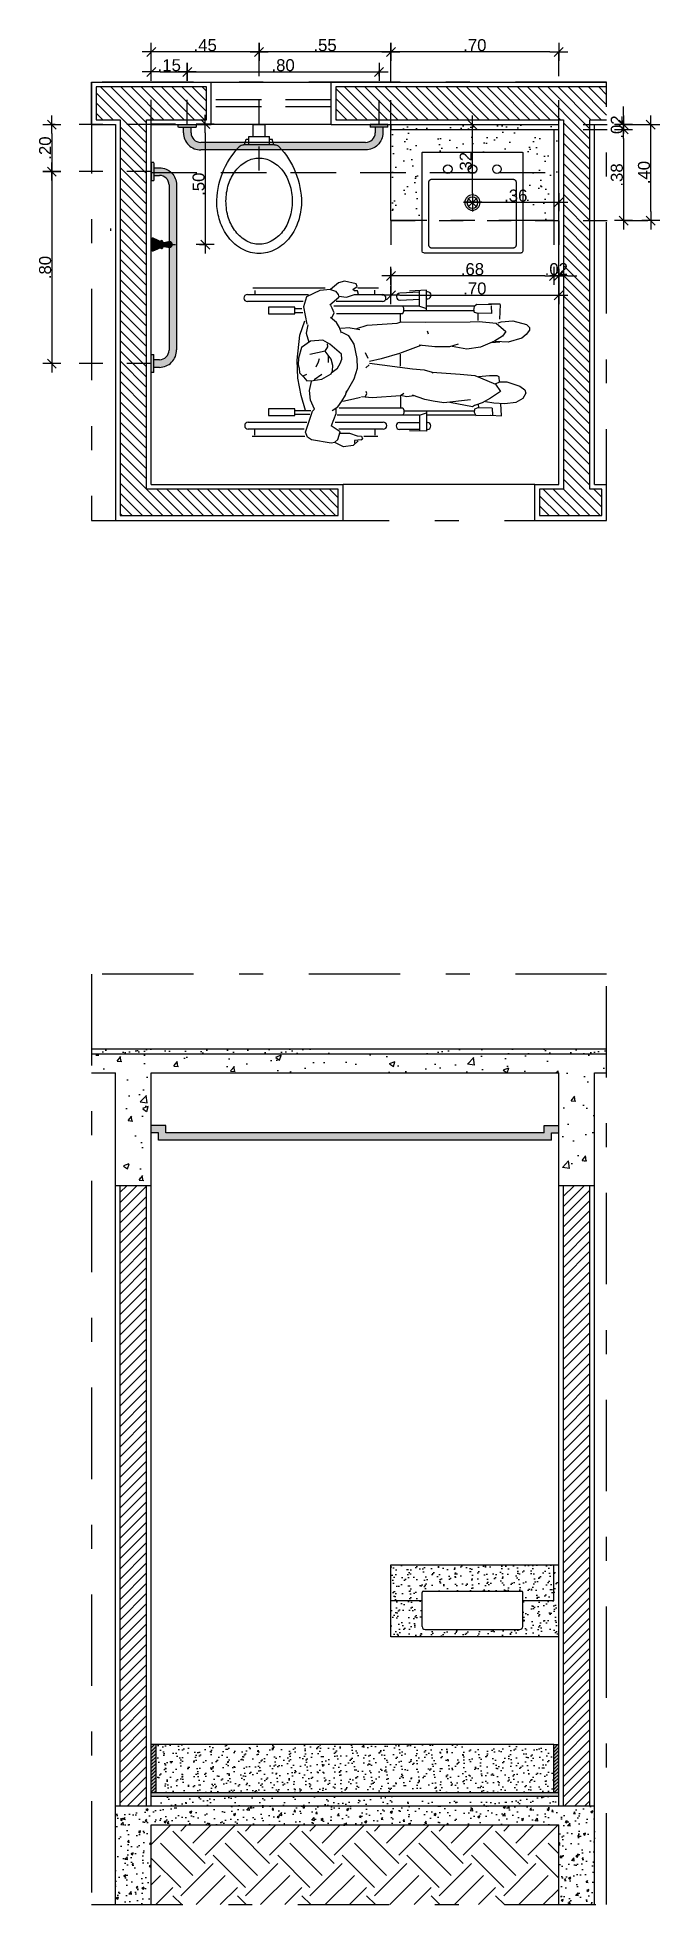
# Model space of a CAD drawing. Header units: millimetres. Extents: x 1999 to 2304, y 1614 to 1800.
# Drawn here: x 2231.34 to 2233.94, y 1625.67 to 1633.45 of the extents above; entities that cross this region are included whole.
import ezdxf

# ---------------------------------------------------------------- set-up
doc = ezdxf.new("R2010")
doc.units = ezdxf.units.MM
doc.header["$LTSCALE"] = 0.03
doc.header["$PDMODE"] = 34
for name, pattern in [('CONTINU', [0]), ('DASHDOT', [25.4, 12.7, -6.35, 0, -6.35]), ('HIDDEN', [9.525, 6.35, -3.175]), ('HIDDEN2', [0.1875, 0.125, -0.0625])]:
    doc.linetypes.add(name, pattern=pattern)
for name, color, linetype in [('BANCADAS', 5, 'Continuous'), ('BLOCOS', 5, 'Continuous'), ('COTA BANCADAS', 250, 'Continuous'), ('COTA Especificações', 250, 'Continuous'), ('Esquadrias', 3, 'Continuous'), ('Layout', 6, 'Continuous'), ('LOUÇAS E METAIS', 5, 'Continuous'), ('PL09', 9, 'Continuous'), ('PL1', 1, 'Continuous'), ('PL2', 2, 'Continuous'), ('PL250', 250, 'Continuous'), ('PL251', 251, 'Continuous'), ('PL3', 3, 'Continuous'), ('PL4', 4, 'Continuous'), ('PL6', 6, 'Continuous'), ('Vista Bancadas', 3, 'Continuous')]:
    doc.layers.add(name, color=color, linetype=linetype)
doc.styles.get("Standard").update_dxf_attribs({"font": 'arial.ttf'})
doc.dimstyles.new('TICK01', dxfattribs={"dimscale": 0, "dimtxt": 2, "dimasz": 1.5, "dimexe": 0.18, "dimexo": 0.06, "dimgap": 0.09, "dimtad": 1, "dimzin": 4, "dimdsep": 46, "dimtxsty": 'Standard', "dimblk": 'TICK1', "dimcen": 0.09, "dimclrd": 256, "dimclre": 256, "dimclrt": 4, "dimaunit": 1, "dimadec": 0, "dimazin": 0, "dimtfac": 1, "dimtix": 1, "dimtmove": 2, "dimatfit": 3, "dimldrblk": 'TICK1', "dimfxl": 1, "dimtolj": 1, "dimtzin": 12, "dimarcsym": 0})
pattern_1 = [(315, (602.659094, 3669.573392), (0.02121320344, 0.02121320344), [])]
pattern_2 = [(45, (0, 0), (-0.02121320344, 0.02121320344), [])]
pattern_3 = [(45, (0, 0), (-0.007071067812, 0.007071067812), [])]

msp = doc.modelspace()

# ---------------------------------------------------------------- blocks, each defined once
blk = doc.blocks.new('SANSCX_4')
at = {"layer": 'LOUÇAS E METAIS', "color": 250, "linetype": 'HIDDEN2', "ltscale": 0.2}
for p, q in [((0.1918, 0), (-0.0373, 0)), ((0, 0.025), (0, -0.025)), ((0.05, 0.025), (0, 0.025)), ((0.0842, 0.0427), (0.05, 0.0427)), ((0.05, 0.0427), (0.05, -0.0427)), ((0.0842, 0.0608), (0.06, 0.0544)), ((0.06, 0.0544), (0.06, 0.0427)), ((0.05, -0.025), (0, -0.025)), ((0.0842, -0.0427), (0.05, -0.0427)), ((0.06, -0.0427), (0.06, -0.0544)), ((0.0842, -0.0608), (0.06, -0.0544))]:
    blk.add_line(p, q, dxfattribs=at)
at = {"layer": 'LOUÇAS E METAIS', "color": 6, "linetype": 'Continuous'}
blk.add_line((0.0842, -0.0646), (0.0842, 0.0646), dxfattribs=at)
at = {"layer": 'LOUÇAS E METAIS', "color": 6, "linetype": 'Continuous', "extrusion": (0, 0, -1), "flags": 128}
for points in [[(-0.326, -0.1765, -0.070799), (-0.4014, -0.1638, -0.087043), (-0.4695, -0.1281, -0.105673), (-0.5197, -0.069, -0.124089), (-0.5371, 0.0001, -0.124089), (-0.5197, 0.0693, -0.105673), (-0.4695, 0.1283, -0.087043), (-0.4014, 0.164, -0.06504), (-0.3322, 0.1765)], [(-0.1393, 0.0001, -0.124089), (-0.1521, -0.0508, -0.105673), (-0.1919, -0.0977, -0.087043), (-0.2483, -0.1272, -0.077289), (-0.319, -0.1382, -0.077289), (-0.3897, -0.1272, -0.087043), (-0.4461, -0.0977, -0.105673), (-0.4859, -0.0508, -0.124089), (-0.4987, 0.0001, -0.124089), (-0.4859, 0.0511, -0.105673), (-0.4461, 0.0979, -0.087043), (-0.3897, 0.1274, -0.077289), (-0.319, 0.1384, -0.077289), (-0.2483, 0.1274, -0.087043), (-0.1919, 0.0979, -0.105673), (-0.1521, 0.0511, -0.124089), (-0.1393, 0.0001)]]:
    blk.add_lwpolyline(points, format="xyb", dxfattribs=at)
at = {"layer": 'LOUÇAS E METAIS', "color": 6, "linetype": 'Continuous'}
for centre, radius, start, end in [((0.326, -0.1623), 0.3388, 88.9484, 133.70513), ((0.1092, 0.0646), 0.025, 133.70513, 179.99952), ((0.1092, -0.0645), 0.025, 179.99952, 226.29391), ((0.326, 0.1623), 0.3388, 226.29391, 269.99952)]:
    blk.add_arc(centre, radius, start, end, dxfattribs=at)
blk = doc.blocks.new('DUCHA')
at = {"layer": 'PL251'}
h = blk.add_hatch(color=9, dxfattribs=at)
h.dxf.hatch_style = 1
h.paths.add_polyline_path([(0.0215, 0.0877), (-0.0215, 0.0877, 0.414214), (-0.0268, 0.0824), (-0.0268, 0.0795), (0.0268, 0.0795), (0.0268, 0.0824, 0.414214)])
h.paths.add_polyline_path([(0.0252, 0.0785), (-0.0252, 0.0785), (-0.0065, 0.0388), (0.0065, 0.0388)])
h.paths.add_polyline_path([(0.0065, 0.0355), (-0.0065, 0.0355), (-0.0115, 0.0098, 0.761197), (0.0115, 0.0098)])
h.paths.add_polyline_path([(0.0065, 0.0388), (-0.0065, 0.0388), (-0.0065, 0.0355), (0.0065, 0.0355)])
h = blk.add_hatch(color=9, dxfattribs=at)
h.dxf.hatch_style = 1
h.paths.add_polyline_path([(0.0126, 0.0495), (0.0083, 0.0404, 1.211606)], flags=16)
h.paths.add_polyline_path([(-0.0126, 0.0495, 1.211606), (-0.0083, 0.0404)], flags=16)
h.paths.add_polyline_path([(0.0268, 0.0795), (-0.0268, 0.0795), (-0.0075, 0.0386), (-0.0075, 0.0356), (-0.0125, 0.0097, 0.775983), (0.0125, 0.0097), (0.0075, 0.0356), (0.0075, 0.0386)])
h.paths.add_polyline_path([(-0.0252, 0.0785), (0.0252, 0.0785), (0.0065, 0.0388), (0.0065, 0.0355), (0.0115, 0.0098, -0.761197), (-0.0115, 0.0098), (-0.0065, 0.0355), (-0.0065, 0.0388)], flags=16)
at = {"color": 0, "ltscale": 0.5}
for p, q in [((-0.0065, 0.0388), (0.0065, 0.0388)), ((-0.0065, 0.0355), (0.0065, 0.0355))]:
    blk.add_line(p, q, dxfattribs=at)
for points in [[(-0.0268, 0.0824), (-0.0268, 0.0795), (0.0268, 0.0795), (0.0268, 0.0824, 0.414214), (0.0215, 0.0877), (-0.0215, 0.0877, 0.414214)], [(0.0075, 0.0356), (0.0075, 0.0386), (0.0268, 0.0795), (-0.0268, 0.0795), (-0.0075, 0.0386), (-0.0075, 0.0356), (-0.0125, 0.0097, 0.775983), (0.0125, 0.0097)], [(0.0065, 0.0355), (0.0065, 0.0388), (0.0252, 0.0785), (-0.0252, 0.0785), (-0.0065, 0.0388), (-0.0065, 0.0355), (-0.0115, 0.0098, 0.761197), (0.0115, 0.0098)]]:
    blk.add_lwpolyline(points, format="xyb", close=True, dxfattribs=at)
for centre, start, end in [((-0.0113, 0.0445), 104.37827, 306.23992), ((0.0113, 0.0445), 233.76008, 75.62173)]:
    blk.add_arc(centre, 0.00514, start, end, dxfattribs=at)
blk = doc.blocks.new('barra 80')
h = blk.add_hatch(color=252)
h.paths.add_polyline_path([(0.0373, -0.0112), (0.0373, 0), (-0.0373, 0), (-0.0373, -0.0112)])
h.paths.add_polyline_path([(-0.7629, -0.0112), (-0.7629, 0), (-0.8376, 0), (-0.8376, -0.0112)])
blk.add_hatch(color=252).paths.add_polyline_path([(0.0159, -0.034), (0.0159, -0.0112), (-0.0159, -0.0112), (-0.0159, -0.034), (-0.0159, -0.034, -0.414213), (-0.0559, -0.074), (-0.7439, -0.074, -0.000829), (-0.744, -0.074, -0.412105), (-0.7843, -0.034), (-0.7843, -0.0112), (-0.8161, -0.0112), (-0.8161, -0.0341, 0.412771), (-0.744, -0.1057), (-0.0558, -0.1057, 0.414214)])
at = {"layer": 'BLOCOS', "color": 4, "linetype": 'CONTINU'}
for p, q in [((-0.0559, -0.074), (-0.744, -0.074)), ((-0.0159, -0.0112), (-0.0159, -0.034))]:
    blk.add_line(p, q, dxfattribs=at)
for points in [[(-0.8376, -0.0109), (-0.8376, 0), (-0.7629, 0), (-0.7629, -0.0109)], [(0.0373, -0.0109), (0.0373, 0), (-0.0373, 0), (-0.0373, -0.0109)], [(-0.8373, -0.0112), (-0.7632, -0.0112)], [(-0.8161, -0.0341), (-0.8161, -0.0112)], [(-0.7843, -0.034), (-0.7843, -0.0112)], [(0.037, -0.0112), (-0.037, -0.0112)]]:
    blk.add_lwpolyline(points, dxfattribs=at)
for points in [[(-0.8161, -0.0341, 0.414945), (-0.7435, -0.1057)], [(0.0159, -0.0112), (0.0159, -0.0341, -0.414214), (-0.0558, -0.1057), (-0.2205, -0.1057), (-0.7435, -0.1057)]]:
    blk.add_lwpolyline(points, format="xyb", dxfattribs=at)
for centre, radius, start, end in [((-0.744, -0.0336), 0.0404, 180.50777, 269.90503), ((-0.0559, -0.034), 0.04, 270, 359.99997)]:
    blk.add_arc(centre, radius, start, end, dxfattribs=at)
blk = doc.blocks.new('L830c_p')
at = {"layer": 'LOUÇAS E METAIS'}
for p, q in [((-205.5, 212.4), (-205.5, -188.6)), ((202.5, 214.4), (-203.5, 214.4)), ((204.5, -188.6), (204.5, 212.4)), ((-178, 92.4), (-178, -163.6)), ((165, 104.4), (-166, 104.4)), ((177, -163.6), (177, 92.4)), ((197.5, -195.6), (-198.5, -195.6)), ((-166, -175.6), (165, -175.6))]:
    blk.add_line(p, q, dxfattribs=at)
for points in [[(-166, 104.4, 0), (-167.2, 104.4, 0), (-168.4, 104.2, 0), (-169.5, 103.9, 0), (-170.6, 103.5, 0), (-171.7, 103, 0), (-172.7, 102.4, 0), (-173.6, 101.7, 0), (-174.5, 100.9, 0), (-175.3, 100, 0), (-176, 99.1, 0), (-176.6, 98.1, 0), (-177.1, 97, 0), (-177.5, 95.9, 0), (-177.8, 94.8, 0), (-178, 93.6, 0), (-178, 92.4, 0)], [(177, 92.4, 0), (176.9, 93.6, 0), (176.8, 94.8, 0), (176.5, 95.9, 0), (176.1, 97, 0), (175.6, 98.1, 0), (175, 99.1, 0), (174.3, 100, 0), (173.5, 100.9, 0), (172.6, 101.7, 0), (171.7, 102.4, 0), (170.6, 103, 0), (169.6, 103.5, 0), (168.5, 103.9, 0), (167.3, 104.2, 0), (166.2, 104.4, 0), (165, 104.4, 0)], [(-178, -163.6, 0), (-178, -164.8, 0), (-177.8, -165.9, 0), (-177.5, -167.1, 0), (-177.1, -168.2, 0), (-176.6, -169.2, 0), (-176, -170.3, 0), (-175.3, -171.2, 0), (-174.5, -172.1, 0), (-173.6, -172.9, 0), (-172.7, -173.6, 0), (-171.7, -174.2, 0), (-170.6, -174.7, 0), (-169.5, -175.1, 0), (-168.4, -175.4, 0), (-167.2, -175.5, 0), (-166, -175.6, 0)], [(165, -175.6, 0), (166.2, -175.5, 0), (167.3, -175.4, 0), (168.5, -175.1, 0), (169.6, -174.7, 0), (170.6, -174.2, 0), (171.7, -173.6, 0), (172.6, -172.9, 0), (173.5, -172.1, 0), (174.3, -171.2, 0), (175, -170.3, 0), (175.6, -169.2, 0), (176.1, -168.2, 0), (176.5, -167.1, 0), (176.8, -165.9, 0), (176.9, -164.8, 0), (177, -163.6, 0)]]:
    blk.add_polyline3d(points, dxfattribs=at)
at = {"layer": 'LOUÇAS E METAIS', "color": 250}
blk.add_circle((-0.5, 9.4), 31, dxfattribs=at)
at = {"layer": 'LOUÇAS E METAIS', "color": 6}
blk.add_circle((-0.5, 9.4), 22.5, dxfattribs=at)
at = {"layer": 'LOUÇAS E METAIS'}
for centre, radius, start, end in [((-203.5, 212.4), 2, 89.98154, 180), ((202.5, 212.4), 2, 359.98154, 90), ((-198.5, -188.6), 7, 180.00104, 270.00104), ((197.5, -188.6), 7, 269.99896, 359.99896)]:
    blk.add_arc(centre, radius, start, end, dxfattribs=at)
at = {"layer": 'LOUÇAS E METAIS', "color": 250}
for centre, start, end in [((-100.5, 145.4), 0, 180), ((-0.5, 145.4), 0, 180), ((99.5, 145.4), 0, 180), ((-100.5, 145.4), 180, 0), ((-0.5, 145.4), 180, 0), ((99.5, 145.4), 180, 0)]:
    blk.add_arc(centre, 17.5, start, end, dxfattribs=at)
blk = doc.blocks.new('PNE')
at = {"layer": 'PL251'}
for p, q in [((1999.2882, 609.4057), (1999.304, 609.4624)), ((1999.304, 609.4624), (1999.3171, 609.475)), ((1999.3171, 609.475), (1999.3281, 609.4754)), ((1999.3281, 609.4754), (1999.3457, 609.4619)), ((1999.3457, 609.4619), (1999.3608, 609.4427)), ((1999.3608, 609.4427), (1999.3778, 609.3867)), ((1999.5435, 609.3806), (1999.5609, 609.4347)), ((1999.5609, 609.4347), (1999.5761, 609.4562)), ((1999.5761, 609.4562), (1999.5907, 609.4601)), ((1999.5907, 609.4601), (1999.6131, 609.4473)), ((1999.6131, 609.4473), (1999.6294, 609.4182)), ((1999.2193, 609.3526), (1999.22, 609.3045)), ((1999.2204, 609.3528), (1999.282, 609.3503)), ((1999.2927, 609.3568), (1999.2882, 609.4057)), ((1999.2979, 609.3447), (1999.2927, 609.3568)), ((1999.2993, 609.3368), (1999.3329, 609.3759)), ((1999.3329, 609.3759), (1999.3528, 609.3631)), ((1999.3528, 609.3631), (1999.3742, 609.3292)), ((1999.3778, 609.3867), (1999.3752, 609.3322)), ((1999.5427, 609.3526), (1999.5435, 609.3806)), ((1999.5505, 609.3344), (1999.5427, 609.3526)), ((1999.5528, 609.3335), (1999.5833, 609.3546)), ((1999.5833, 609.3546), (1999.6112, 609.3125)), ((1999.6294, 609.4182), (1999.6354, 609.3718)), ((1999.6354, 609.3718), (1999.6315, 609.3262)), ((1999.6847, 609.3582), (1999.634, 609.3551)), ((1999.6825, 609.3123), (1999.6847, 609.3582)), ((1999.2221, 609.3168), (1999.2212, 609.256)), ((1999.2587, 609.3175), (1999.226, 609.3173)), ((1999.2587, 609.3175), (1999.2568, 609.259)), ((1999.2913, 609.2647), (1999.2993, 609.3368)), ((1999.3742, 609.3292), (1999.399, 609.271)), ((1999.3785, 609.3512), (1999.3803, 609.3147)), ((1999.5186, 609.3407), (1999.5181, 609.309)), ((1999.5181, 609.309), (1999.5217, 609.2626)), ((1999.5222, 609.3483), (1999.5186, 609.3407)), ((1999.544, 609.3496), (1999.5222, 609.3483)), ((1999.5263, 609.2714), (1999.5528, 609.3335)), ((1999.6112, 609.3125), (1999.6301, 609.2772)), ((1999.6315, 609.3262), (1999.6263, 609.2918)), ((1999.6301, 609.2772), (1999.6421, 609.2456)), ((1999.6526, 609.3196), (1999.6515, 609.2595)), ((1999.6526, 609.3196), (1999.6826, 609.3202)), ((1999.6839, 609.2506), (1999.6818, 609.3139)), ((1999.2212, 609.256), (1999.2286, 609.245)), ((1999.2276, 609.2476), (1999.2276, 609.0461)), ((1999.2286, 609.245), (1999.2453, 609.2414)), ((1999.2457, 608.9515), (1999.2457, 609.2454)), ((1999.2463, 609.2417), (1999.2534, 609.2444)), ((1999.2534, 609.2444), (1999.2568, 609.259)), ((1999.2581, 609.259), (1999.2876, 609.2598)), ((1999.2932, 609.227), (1999.2913, 609.2647)), ((1999.2948, 609.0433), (1999.2932, 609.227)), ((1999.4068, 609.2143), (1999.3953, 609.1519)), ((1999.399, 609.271), (1999.4068, 609.2143)), ((1999.5111, 609.1864), (1999.5171, 609.2467)), ((1999.5171, 609.2467), (1999.5263, 609.2714)), ((1999.6179, 609.2293), (1999.6302, 609.118)), ((1999.6471, 609.2373), (1999.6297, 609.1425)), ((1999.6378, 609.2616), (1999.6501, 609.263)), ((1999.6421, 609.2456), (1999.6471, 609.2373)), ((1999.6515, 609.2595), (1999.6578, 609.246)), ((1999.6578, 609.246), (1999.6701, 609.2438)), ((1999.6641, 608.9515), (1999.6641, 609.2454)), ((1999.6701, 609.2438), (1999.6839, 609.2506)), ((1999.6822, 609.2476), (1999.6822, 609.0461)), ((1999.386, 609.1769), (1999.3968, 609.1412)), ((1999.3968, 609.1412), (1999.3969, 609.0809)), ((1999.5034, 609.0689), (1999.5111, 609.1864)), ((1999.1615, 609.0461), (1999.1653, 608.9745)), ((1999.246, 609.0461), (1999.1615, 609.0461)), ((1999.1684, 609.05), (1999.1686, 609.0462)), ((1999.197, 609.0461), (1999.1968, 609.0513)), ((1999.2281, 609.0164), (1999.2378, 609.0456)), ((1999.2937, 608.94), (1999.2948, 609.0433)), ((1999.3304, 609.0476), (1999.3426, 609.0528)), ((1999.3969, 609.0809), (1999.3901, 609.0142)), ((1999.4935, 609.0355), (1999.5034, 609.0689)), ((1999.5034, 609.0689), (1999.5069, 609.0708)), ((1999.6239, 609.0727), (1999.6173, 609.0382)), ((1999.6302, 609.118), (1999.6239, 609.0727)), ((1999.6638, 609.0461), (1999.7483, 609.0461)), ((1999.6818, 609.0164), (1999.672, 609.0456)), ((1999.7128, 609.0471), (1999.7128, 609.0497)), ((1999.7412, 609.0497), (1999.7412, 609.0458)), ((1999.7483, 609.0461), (1999.7478, 608.9744)), ((1999.2278, 609.0162), (1999.1631, 609.0162)), ((1999.17, 609.0162), (1999.1738, 608.9335)), ((1999.2022, 608.9349), (1999.1984, 609.016)), ((1999.2278, 609.0162), (1999.2278, 608.659)), ((1999.3918, 609.0217), (1999.4247, 608.9331)), ((1999.4659, 608.8074), (1999.4886, 608.9864)), ((1999.4886, 608.9864), (1999.4935, 609.0355)), ((1999.6173, 609.0382), (1999.5988, 608.9874)), ((1999.6053, 608.9631), (1999.5999, 608.9371)), ((1999.6012, 608.9924), (1999.6053, 608.9631)), ((1999.682, 609.0162), (1999.7481, 609.0162)), ((1999.682, 609.0162), (1999.682, 608.6733)), ((1999.7128, 608.9331), (1999.7128, 609.0143)), ((1999.7412, 609.0162), (1999.7412, 608.9331)), ((1999.2366, 608.951), (1999.2278, 608.9464)), ((1999.2491, 608.951), (1999.2366, 608.951)), ((1999.2579, 608.9464), (1999.2491, 608.951)), ((1999.2923, 608.9367), (1999.2578, 608.9371)), ((1999.2579, 608.6704), (1999.2579, 608.9464)), ((1999.2989, 608.923), (1999.2937, 608.94)), ((1999.3066, 608.7982), (1999.2989, 608.923)), ((1999.4247, 608.9331), (1999.4474, 608.8567)), ((1999.4785, 608.9368), (1999.4285, 608.9371)), ((1999.5923, 608.9505), (1999.601, 608.9371)), ((1999.601, 608.9371), (1999.6099, 608.8186)), ((1999.6494, 608.9388), (1999.6045, 608.9381)), ((1999.6519, 608.9464), (1999.6607, 608.951)), ((1999.6519, 608.6804), (1999.6519, 608.9464)), ((1999.6607, 608.951), (1999.6732, 608.951)), ((1999.6732, 608.951), (1999.682, 608.9464)), ((1999.1532, 608.8453), (1999.1532, 608.7589)), ((1999.1801, 608.8301), (1999.1615, 608.8301)), ((1999.1793, 608.7443), (1999.1793, 608.8617)), ((1999.2085, 608.8617), (1999.2085, 608.669)), ((1999.4474, 608.8567), (1999.4583, 608.8079)), ((1999.6099, 608.8186), (1999.606, 608.7745)), ((1999.7112, 608.6647), (1999.7112, 608.8648)), ((1999.7404, 608.8648), (1999.7404, 608.679)), ((1999.7659, 608.8309), (1999.7418, 608.8309)), ((1999.7711, 608.8424), (1999.7711, 608.7845)), ((1999.1348, 608.7517), (1999.1238, 608.7029)), ((1999.1455, 608.7568), (1999.1348, 608.7517)), ((1999.1582, 608.7386), (1999.1455, 608.7568)), ((1999.164, 608.7451), (1999.1582, 608.7386)), ((1999.1791, 608.7618), (1999.1638, 608.7579)), ((1999.1638, 608.7579), (1999.164, 608.7451)), ((1999.1906, 608.7113), (1999.1789, 608.7454)), ((1999.3212, 608.7541), (1999.3066, 608.7982)), ((1999.318, 608.7274), (1999.3255, 608.7668)), ((1999.3862, 608.7437), (1999.351, 608.7208)), ((1999.4458, 608.7562), (1999.3862, 608.7437)), ((1999.4205, 608.7899), (1999.4448, 608.8003)), ((1999.4864, 608.7571), (1999.4458, 608.7562)), ((1999.472, 608.8058), (1999.4853, 608.7921)), ((1999.5308, 608.7434), (1999.4864, 608.7571)), ((1999.5889, 608.7104), (1999.5308, 608.7434)), ((1999.5923, 608.7961), (1999.5835, 608.7936)), ((1999.6067, 608.7902), (1999.5923, 608.7961)), ((1999.6086, 608.7696), (1999.6152, 608.7414)), ((1999.6152, 608.7414), (1999.6249, 608.6965)), ((1999.7567, 608.7243), (1999.7682, 608.7557)), ((1999.7682, 608.7557), (1999.7697, 608.7745)), ((1999.7697, 608.7745), (1999.7814, 608.7786)), ((1999.7854, 608.7729), (1999.7814, 608.7786)), ((1999.7854, 608.7729), (1999.7882, 608.7448)), ((1999.7882, 608.7448), (1999.7988, 608.7445)), ((1999.7898, 608.7607), (1999.8086, 608.74)), ((1999.8086, 608.74), (1999.8144, 608.6985)), ((1999.1238, 608.7029), (1999.1301, 608.6781)), ((1999.1301, 608.6781), (1999.1578, 608.6444)), ((1999.1578, 608.6444), (1999.1647, 608.6652)), ((1999.1647, 608.6652), (1999.179, 608.6773)), ((1999.179, 608.6773), (1999.1908, 608.6796)), ((1999.1859, 608.679), (1999.1906, 608.7113)), ((1999.2216, 608.642), (1999.1908, 608.6796)), ((1999.236, 608.6521), (1999.2253, 608.6459)), ((1999.2555, 608.6599), (1999.236, 608.6521)), ((1999.2791, 608.6496), (1999.2555, 608.6599)), ((1999.2958, 608.6695), (1999.2743, 608.6446)), ((1999.3166, 608.6823), (1999.2958, 608.6695)), ((1999.3409, 608.6912), (1999.3166, 608.6823)), ((1999.3199, 608.6883), (1999.3167, 608.725)), ((1999.351, 608.7208), (1999.3369, 608.6936)), ((1999.4282, 608.6905), (1999.3863, 608.6424)), ((1999.4486, 608.6926), (1999.4282, 608.6905)), ((1999.475, 608.655), (1999.4482, 608.647)), ((1999.467, 608.6856), (1999.4486, 608.6926)), ((1999.4858, 608.6738), (1999.467, 608.6856)), ((1999.4971, 608.653), (1999.475, 608.655)), ((1999.5031, 608.6515), (1999.4858, 608.6738)), ((1999.5095, 608.6474), (1999.4971, 608.653)), ((1999.5988, 608.7068), (1999.5791, 608.7126)), ((1999.6236, 608.6926), (1999.5988, 608.7068)), ((1999.6474, 608.6749), (1999.6236, 608.6926)), ((1999.6627, 608.6518), (1999.6474, 608.6749)), ((1999.6756, 608.6682), (1999.6532, 608.6681)), ((1999.7248, 608.649), (1999.6756, 608.6682)), ((1999.752, 608.6859), (1999.7261, 608.6474)), ((1999.7839, 608.6749), (1999.752, 608.6859)), ((1999.7574, 608.6849), (1999.7567, 608.7243)), ((1999.7953, 608.6631), (1999.7839, 608.6749)), ((1999.8144, 608.6985), (1999.7967, 608.6624)), ((1999.7967, 608.6624), (1999.7995, 608.6477)), ((1999.1532, 608.6231), (1999.1532, 608.3203)), ((1999.1578, 608.6444), (1999.1626, 608.6004)), ((1999.1626, 608.6004), (1999.1894, 608.5447)), ((1999.3863, 608.6424), (1999.3695, 608.6134)), ((1999.3695, 608.6134), (1999.3732, 608.561)), ((1999.3976, 608.634), (1999.3843, 608.6327)), ((1999.4159, 608.6232), (1999.3976, 608.634)), ((1999.4154, 608.6224), (1999.4298, 608.5585)), ((1999.4482, 608.647), (1999.4159, 608.6232)), ((1999.4621, 608.6365), (1999.4353, 608.6367)), ((1999.4592, 608.5948), (1999.4454, 608.5988)), ((1999.4804, 608.5857), (1999.4592, 608.5948)), ((1999.5324, 608.6087), (1999.5095, 608.6474)), ((1999.5128, 608.609), (1999.5352, 608.5765)), ((1999.537, 608.572), (1999.5324, 608.6087)), ((1999.6569, 608.5782), (1999.6198, 608.5613)), ((1999.6655, 608.57), (1999.6569, 608.5782)), ((1999.7995, 608.6477), (1999.7855, 608.5655)), ((1999.1793, 608.2983), (1999.1793, 608.5535)), ((1999.1894, 608.5447), (1999.2303, 608.5319)), ((1999.2085, 608.5306), (1999.2085, 608.2983)), ((1999.2303, 608.5319), (1999.3025, 608.5458)), ((1999.2374, 608.4964), (1999.2374, 608.5249)), ((1999.2538, 608.4957), (1999.2538, 608.5292)), ((1999.3483, 608.5164), (1999.289, 608.5371)), ((1999.3059, 608.5499), (1999.3403, 608.5431)), ((1999.3403, 608.5431), (1999.3782, 608.5538)), ((1999.4528, 608.5051), (1999.3483, 608.5164)), ((1999.3732, 608.561), (1999.3995, 608.5235)), ((1999.3995, 608.5235), (1999.4439, 608.5112)), ((1999.4439, 608.5112), (1999.4723, 608.5104)), ((1999.5273, 608.5092), (1999.4528, 608.5051)), ((1999.4723, 608.5104), (1999.4863, 608.5147)), ((1999.4863, 608.5147), (1999.5051, 608.515)), ((1999.5051, 608.515), (1999.5218, 608.5325)), ((1999.518, 608.5311), (1999.5117, 608.5456)), ((1999.5218, 608.5325), (1999.5387, 608.5462)), ((1999.6005, 608.522), (1999.5273, 608.5092)), ((1999.5387, 608.5462), (1999.537, 608.572)), ((1999.579, 608.5569), (1999.5421, 608.5658)), ((1999.6198, 608.5613), (1999.579, 608.5569)), ((1999.662, 608.5401), (1999.6005, 608.522)), ((1999.662, 608.4964), (1999.662, 608.5635)), ((1999.7529, 608.5403), (1999.6655, 608.57)), ((1999.6784, 608.4957), (1999.6784, 608.5592)), ((1999.7112, 608.3014), (1999.7112, 608.5463)), ((1999.7404, 608.5349), (1999.7404, 608.3014)), ((1999.7737, 608.5492), (1999.7529, 608.5403)), ((1999.7711, 608.5378), (1999.7711, 608.3175)), ((1999.7855, 608.5655), (1999.7737, 608.5492)), ((1999.2315, 608.4957), (1999.2315, 608.3865)), ((1999.2595, 608.4957), (1999.2315, 608.4957)), ((1999.2595, 608.3865), (1999.2595, 608.4957)), ((1999.6561, 608.4957), (1999.6561, 608.3865)), ((1999.6841, 608.4957), (1999.6561, 608.4957)), ((1999.6841, 608.3865), (1999.6841, 608.4957)), ((1999.2315, 608.3865), (1999.2595, 608.3865)), ((1999.6561, 608.3865), (1999.6841, 608.3865)), ((1999.1626, 608.3289), (1999.1785, 608.3289)), ((1999.7659, 608.3286), (1999.7418, 608.3286))]:
    blk.add_line(p, q, dxfattribs=at)
for centre, radius, start, end in [((1999.1826, 609.0507), 0.0142, 2.66289, 182.66289), ((1999.727, 609.0497), 0.0142, 0, 180), ((1999.188, 608.9342), 0.0142, 182.66289, 2.66289), ((1999.727, 608.9331), 0.0142, 180, 0), ((1999.1939, 608.8617), 0.0146, 0, 180), ((1999.7258, 608.8648), 0.0146, 0, 180), ((1999.1939, 608.2983), 0.0146, 180, 0), ((1999.7258, 608.3014), 0.0146, 180, 0)]:
    blk.add_arc(centre, radius, start, end, dxfattribs=at)
blk = doc.blocks.new('TICK1')
for p, q in [((-1, 0), (1, 0)), ((0.5, 0.5), (-0.5, -0.5)), ((0, 1), (0, -1))]:
    blk.add_line(p, q)
blk = doc.blocks.new('*D554')
at = {"layer": 'COTA Especificações', "linetype": 'HIDDEN', "lineweight": -2, "ltscale": 0.1, "transparency": 16777216}
for p, q in [((2232.8185, 1633.0718), (2232.8185, 1633.398)), ((2233.5185, 1633.0918), (2233.5185, 1633.398))]:
    blk.add_line(p, q, dxfattribs=at)
at = {"layer": 'COTA Especificações', "lineweight": -2, "ltscale": 0.1, "transparency": 16777216}
blk.add_line((2233.481, 1633.3935), (2232.856, 1633.3935), dxfattribs=at)
at = {"layer": 'DEFPOINTS', "color": 0, "ltscale": 0.1, "transparency": 16777216}
for p in [(2232.8185, 1633.3935), (2232.8185, 1633.0703), (2233.5185, 1633.0903)]:
    blk.add_point(p, dxfattribs=at)
at = {"layer": 'COTA Especificações', "lineweight": -2, "ltscale": 0.1, "transparency": 16777216, "xscale": 0.03749999999999998, "yscale": 0.03749999999999998, "zscale": 0.03749999999999998, "rotation": 180}
blk.add_blockref('TICK1', (2232.8185, 1633.3935), dxfattribs=at)
at = {"layer": 'COTA Especificações', "lineweight": -2, "ltscale": 0.1, "transparency": 16777216, "xscale": 0.03749999999999998, "yscale": 0.03749999999999998, "zscale": 0.03749999999999998}
blk.add_blockref('TICK1', (2233.5185, 1633.3935), dxfattribs=at)
at = {"layer": 'COTA Especificações', "color": 4, "ltscale": 0.1, "transparency": 16777216, "insert": (2233.1685, 1633.4213), "char_height": 0.05, "attachment_point": 5}
blk.add_mtext('\\A1;.70', dxfattribs=at)
blk = doc.blocks.new('*D555')
at = {"layer": 'COTA Especificações', "linetype": 'HIDDEN', "lineweight": -2, "ltscale": 0.1, "transparency": 16777216}
for p, q in [((2233.4985, 1632.6888), (2233.4985, 1632.4553)), ((2233.5185, 1632.6888), (2233.5185, 1632.4553))]:
    blk.add_line(p, q, dxfattribs=at)
at = {"layer": 'COTA Especificações', "lineweight": -2, "ltscale": 0.1, "transparency": 16777216}
for p, q in [((2233.461, 1632.4598), (2233.4235, 1632.4598)), ((2233.5185, 1632.4598), (2233.4985, 1632.4598)), ((2233.556, 1632.4598), (2233.5935, 1632.4598))]:
    blk.add_line(p, q, dxfattribs=at)
at = {"layer": 'DEFPOINTS', "color": 0, "ltscale": 0.1, "transparency": 16777216}
for p in [(2233.4985, 1632.6903), (2233.5185, 1632.6903), (2233.4985, 1632.4598)]:
    blk.add_point(p, dxfattribs=at)
at = {"layer": 'COTA Especificações', "lineweight": -2, "ltscale": 0.1, "transparency": 16777216, "xscale": 0.03749999999999998, "yscale": 0.03749999999999998, "zscale": 0.03749999999999998}
blk.add_blockref('TICK1', (2233.4985, 1632.4598), dxfattribs=at)
at = {"layer": 'COTA Especificações', "lineweight": -2, "ltscale": 0.1, "transparency": 16777216, "xscale": 0.03749999999999998, "yscale": 0.03749999999999998, "zscale": 0.03749999999999998, "rotation": 180}
blk.add_blockref('TICK1', (2233.5185, 1632.4598), dxfattribs=at)
at = {"layer": 'COTA Especificações', "color": 4, "ltscale": 0.1, "transparency": 16777216, "insert": (2233.5085, 1632.4876), "char_height": 0.05, "attachment_point": 5}
blk.add_mtext('\\A1;.02', dxfattribs=at)
blk = doc.blocks.new('*D556')
at = {"layer": 'COTA Especificações', "lineweight": -2, "ltscale": 0.1, "transparency": 16777216}
for p, q in [((2233.7889, 1633.1278), (2233.7889, 1633.1653)), ((2233.7889, 1633.0903), (2233.7889, 1633.0703)), ((2233.7889, 1633.0328), (2233.7889, 1632.9953))]:
    blk.add_line(p, q, dxfattribs=at)
at = {"layer": 'COTA Especificações', "linetype": 'HIDDEN', "lineweight": -2, "ltscale": 0.1, "transparency": 16777216}
for p, q in [((2232.82, 1633.0903), (2233.7934, 1633.0903)), ((2232.82, 1633.0703), (2233.7934, 1633.0703))]:
    blk.add_line(p, q, dxfattribs=at)
at = {"layer": 'DEFPOINTS', "color": 0, "ltscale": 0.1, "transparency": 16777216}
for p in [(2232.8185, 1633.0903), (2232.8185, 1633.0703), (2233.7889, 1633.0703)]:
    blk.add_point(p, dxfattribs=at)
at = {"layer": 'COTA Especificações', "lineweight": -2, "ltscale": 0.1, "transparency": 16777216, "xscale": 0.03749999999999998, "yscale": 0.03749999999999998, "zscale": 0.03749999999999998}
for p, rotation in [((2233.7889, 1633.0903), 270), ((2233.7889, 1633.0703), 90)]:
    blk.add_blockref('TICK1', p, dxfattribs=dict(at, rotation=rotation))
at = {"layer": 'COTA Especificações', "color": 4, "ltscale": 0.1, "transparency": 16777216, "insert": (2233.7611, 1633.0803), "char_height": 0.05, "attachment_point": 5, "rotation": 90}
blk.add_mtext('\\A1;.02', dxfattribs=at)
blk = doc.blocks.new('*D557')
at = {"layer": 'COTA Especificações', "linetype": 'HIDDEN', "lineweight": -2, "ltscale": 0.1, "transparency": 16777216}
for p, q in [((2232.82, 1633.0703), (2233.7934, 1633.0703)), ((2232.82, 1632.6903), (2233.7934, 1632.6903))]:
    blk.add_line(p, q, dxfattribs=at)
at = {"layer": 'COTA Especificações', "lineweight": -2, "ltscale": 0.1, "transparency": 16777216}
blk.add_line((2233.7889, 1633.0328), (2233.7889, 1632.7278), dxfattribs=at)
at = {"layer": 'DEFPOINTS', "color": 0, "ltscale": 0.1, "transparency": 16777216}
for p in [(2232.8185, 1633.0703), (2232.8185, 1632.6903), (2233.7889, 1632.6903)]:
    blk.add_point(p, dxfattribs=at)
at = {"layer": 'COTA Especificações', "lineweight": -2, "ltscale": 0.1, "transparency": 16777216, "xscale": 0.03749999999999998, "yscale": 0.03749999999999998, "zscale": 0.03749999999999998}
for p, rotation in [((2233.7889, 1633.0703), 90), ((2233.7889, 1632.6903), 270)]:
    blk.add_blockref('TICK1', p, dxfattribs=dict(at, rotation=rotation))
at = {"layer": 'COTA Especificações', "color": 4, "ltscale": 0.1, "transparency": 16777216, "insert": (2233.7611, 1632.8803), "char_height": 0.05, "attachment_point": 5, "rotation": 90}
blk.add_mtext('\\A1;.38', dxfattribs=at)
blk = doc.blocks.new('*D558')
at = {"layer": 'COTA Especificações', "linetype": 'HIDDEN', "lineweight": -2, "ltscale": 0.1, "transparency": 16777216}
for p, q in [((2232.8185, 1632.6888), (2232.8185, 1632.4553)), ((2233.4985, 1632.4613), (2233.4985, 1632.4643))]:
    blk.add_line(p, q, dxfattribs=at)
at = {"layer": 'COTA Especificações', "lineweight": -2, "ltscale": 0.1, "transparency": 16777216}
blk.add_line((2233.461, 1632.4598), (2232.856, 1632.4598), dxfattribs=at)
at = {"layer": 'DEFPOINTS', "color": 0, "ltscale": 0.1, "transparency": 16777216}
for p in [(2232.8185, 1632.6903), (2232.8185, 1632.4598), (2233.4985, 1632.4598)]:
    blk.add_point(p, dxfattribs=at)
at = {"layer": 'COTA Especificações', "lineweight": -2, "ltscale": 0.1, "transparency": 16777216, "xscale": 0.03749999999999998, "yscale": 0.03749999999999998, "zscale": 0.03749999999999998, "rotation": 180}
blk.add_blockref('TICK1', (2232.8185, 1632.4598), dxfattribs=at)
at = {"layer": 'COTA Especificações', "lineweight": -2, "ltscale": 0.1, "transparency": 16777216, "xscale": 0.03749999999999998, "yscale": 0.03749999999999998, "zscale": 0.03749999999999998}
blk.add_blockref('TICK1', (2233.4985, 1632.4598), dxfattribs=at)
at = {"layer": 'COTA Especificações', "color": 4, "ltscale": 0.1, "transparency": 16777216, "insert": (2233.1585, 1632.4876), "char_height": 0.05, "attachment_point": 5}
blk.add_mtext('\\A1;.68', dxfattribs=at)
blk = doc.blocks.new('*D599')
at = {"layer": 'COTA Especificações', "linetype": 'HIDDEN', "lineweight": -2, "ltscale": 0.1, "transparency": 16777216}
for p, q in [((2233.16, 1633.0903), (2233.163, 1633.0903)), ((2233.16, 1632.7653), (2233.163, 1632.7653))]:
    blk.add_line(p, q, dxfattribs=at)
at = {"layer": 'COTA Especificações', "lineweight": -2, "ltscale": 0.1, "transparency": 16777216}
blk.add_line((2233.1585, 1632.8028), (2233.1585, 1633.0528), dxfattribs=at)
at = {"layer": 'DEFPOINTS', "color": 0, "ltscale": 0.1, "transparency": 16777216}
for p in [(2233.1585, 1633.0903), (2233.1585, 1633.0903), (2233.1585, 1632.7653)]:
    blk.add_point(p, dxfattribs=at)
at = {"layer": 'COTA Especificações', "lineweight": -2, "ltscale": 0.1, "transparency": 16777216, "xscale": 0.03749999999999998, "yscale": 0.03749999999999998, "zscale": 0.03749999999999998}
for p, rotation in [((2233.1585, 1633.0903), 90), ((2233.1585, 1632.7653), 270)]:
    blk.add_blockref('TICK1', p, dxfattribs=dict(at, rotation=rotation))
at = {"layer": 'COTA Especificações', "color": 4, "ltscale": 0.1, "transparency": 16777216, "insert": (2233.1307, 1632.9278), "char_height": 0.05, "attachment_point": 5, "rotation": 90}
blk.add_mtext('\\A1;.32', dxfattribs=at)
blk = doc.blocks.new('*D698')
at = {"layer": 'COTA Especificações', "linetype": 'HIDDEN', "lineweight": -2, "ltscale": 0.1, "transparency": 16777216}
for p, q in [((2232.2685, 1633.0918), (2232.2685, 1633.398)), ((2232.8185, 1633.0918), (2232.8185, 1633.398))]:
    blk.add_line(p, q, dxfattribs=at)
at = {"layer": 'COTA Especificações', "lineweight": -2, "ltscale": 0.1, "transparency": 16777216}
blk.add_line((2232.781, 1633.3935), (2232.306, 1633.3935), dxfattribs=at)
at = {"layer": 'DEFPOINTS', "color": 0, "ltscale": 0.1, "transparency": 16777216}
for p in [(2232.2685, 1633.3935), (2232.2685, 1633.0903), (2232.8185, 1633.0903)]:
    blk.add_point(p, dxfattribs=at)
at = {"layer": 'COTA Especificações', "lineweight": -2, "ltscale": 0.1, "transparency": 16777216, "xscale": 0.03749999999999998, "yscale": 0.03749999999999998, "zscale": 0.03749999999999998, "rotation": 180}
blk.add_blockref('TICK1', (2232.2685, 1633.3935), dxfattribs=at)
at = {"layer": 'COTA Especificações', "lineweight": -2, "ltscale": 0.1, "transparency": 16777216, "xscale": 0.03749999999999998, "yscale": 0.03749999999999998, "zscale": 0.03749999999999998}
blk.add_blockref('TICK1', (2232.8185, 1633.3935), dxfattribs=at)
at = {"layer": 'COTA Especificações', "color": 4, "ltscale": 0.1, "transparency": 16777216, "insert": (2232.5435, 1633.4212), "char_height": 0.05, "attachment_point": 5}
blk.add_mtext('\\A1;.55', dxfattribs=at)
blk = doc.blocks.new('*D699')
at = {"layer": 'COTA Especificações', "linetype": 'HIDDEN', "lineweight": -2, "ltscale": 0.1, "transparency": 16777216}
for p, q in [((2231.8185, 1633.0918), (2231.8185, 1633.398)), ((2232.2685, 1633.0918), (2232.2685, 1633.398))]:
    blk.add_line(p, q, dxfattribs=at)
at = {"layer": 'COTA Especificações', "lineweight": -2, "ltscale": 0.1, "transparency": 16777216}
blk.add_line((2232.231, 1633.3935), (2231.856, 1633.3935), dxfattribs=at)
at = {"layer": 'DEFPOINTS', "color": 0, "ltscale": 0.1, "transparency": 16777216}
for p in [(2231.8185, 1633.3935), (2231.8185, 1633.0903), (2232.2685, 1633.0903)]:
    blk.add_point(p, dxfattribs=at)
at = {"layer": 'COTA Especificações', "lineweight": -2, "ltscale": 0.1, "transparency": 16777216, "xscale": 0.03749999999999998, "yscale": 0.03749999999999998, "zscale": 0.03749999999999998, "rotation": 180}
blk.add_blockref('TICK1', (2231.8185, 1633.3935), dxfattribs=at)
at = {"layer": 'COTA Especificações', "lineweight": -2, "ltscale": 0.1, "transparency": 16777216, "xscale": 0.03749999999999998, "yscale": 0.03749999999999998, "zscale": 0.03749999999999998}
blk.add_blockref('TICK1', (2232.2685, 1633.3935), dxfattribs=at)
at = {"layer": 'COTA Especificações', "color": 4, "ltscale": 0.1, "transparency": 16777216, "insert": (2232.0435, 1633.4212), "char_height": 0.05, "attachment_point": 5}
blk.add_mtext('\\A1;.45', dxfattribs=at)
blk = doc.blocks.new('*D700')
at = {"layer": 'COTA Especificações', "linetype": 'HIDDEN', "lineweight": -2, "ltscale": 0.1, "transparency": 16777216}
for p, q in [((2231.8185, 1633.0933), (2231.8185, 1633.3144)), ((2231.9685, 1633.0933), (2231.9685, 1633.3144))]:
    blk.add_line(p, q, dxfattribs=at)
at = {"layer": 'COTA Especificações', "lineweight": -2, "ltscale": 0.1, "transparency": 16777216}
blk.add_line((2231.856, 1633.3099), (2231.931, 1633.3099), dxfattribs=at)
at = {"layer": 'DEFPOINTS', "color": 0, "ltscale": 0.1, "transparency": 16777216}
for p in [(2231.9685, 1633.3099), (2231.8185, 1633.0918), (2231.9685, 1633.0918)]:
    blk.add_point(p, dxfattribs=at)
at = {"layer": 'COTA Especificações', "lineweight": -2, "ltscale": 0.1, "transparency": 16777216, "xscale": 0.03749999999999998, "yscale": 0.03749999999999998, "zscale": 0.03749999999999998, "rotation": 180}
blk.add_blockref('TICK1', (2231.8185, 1633.3099), dxfattribs=at)
at = {"layer": 'COTA Especificações', "lineweight": -2, "ltscale": 0.1, "transparency": 16777216, "xscale": 0.03749999999999998, "yscale": 0.03749999999999998, "zscale": 0.03749999999999998}
blk.add_blockref('TICK1', (2231.9685, 1633.3099), dxfattribs=at)
at = {"layer": 'COTA Especificações', "color": 4, "ltscale": 0.1, "transparency": 16777216, "insert": (2231.8935, 1633.3377), "char_height": 0.05, "attachment_point": 5}
blk.add_mtext('\\A1;.15', dxfattribs=at)
blk = doc.blocks.new('*D701')
at = {"layer": 'COTA Especificações', "linetype": 'HIDDEN', "lineweight": -2, "ltscale": 0.1, "transparency": 16777216}
for p, q in [((2231.9685, 1633.0933), (2231.9685, 1633.3144)), ((2232.7687, 1633.0918), (2232.7687, 1633.3144))]:
    blk.add_line(p, q, dxfattribs=at)
at = {"layer": 'COTA Especificações', "lineweight": -2, "ltscale": 0.1, "transparency": 16777216}
blk.add_line((2232.006, 1633.3099), (2232.7312, 1633.3099), dxfattribs=at)
at = {"layer": 'DEFPOINTS', "color": 0, "ltscale": 0.1, "transparency": 16777216}
for p in [(2232.7687, 1633.3099), (2231.9685, 1633.0918), (2232.7687, 1633.0903)]:
    blk.add_point(p, dxfattribs=at)
at = {"layer": 'COTA Especificações', "lineweight": -2, "ltscale": 0.1, "transparency": 16777216, "xscale": 0.03749999999999998, "yscale": 0.03749999999999998, "zscale": 0.03749999999999998, "rotation": 180}
blk.add_blockref('TICK1', (2231.9685, 1633.3099), dxfattribs=at)
at = {"layer": 'COTA Especificações', "lineweight": -2, "ltscale": 0.1, "transparency": 16777216, "xscale": 0.03749999999999998, "yscale": 0.03749999999999998, "zscale": 0.03749999999999998}
blk.add_blockref('TICK1', (2232.7687, 1633.3099), dxfattribs=at)
at = {"layer": 'COTA Especificações', "color": 4, "ltscale": 0.1, "transparency": 16777216, "insert": (2232.3686, 1633.3377), "char_height": 0.05, "attachment_point": 5}
blk.add_mtext('\\A1;.80', dxfattribs=at)
blk = doc.blocks.new('*D702')
at = {"layer": 'COTA Especificações', "linetype": 'HIDDEN', "lineweight": -2, "ltscale": 0.1, "transparency": 16777216}
for p, q in [((2231.817, 1633.0903), (2231.399, 1633.0903)), ((2231.817, 1632.8945), (2231.399, 1632.8945))]:
    blk.add_line(p, q, dxfattribs=at)
at = {"layer": 'COTA Especificações', "lineweight": -2, "ltscale": 0.1, "transparency": 16777216}
blk.add_line((2231.4035, 1633.0528), (2231.4035, 1632.932), dxfattribs=at)
at = {"layer": 'DEFPOINTS', "color": 0, "ltscale": 0.1, "transparency": 16777216}
for p in [(2231.8185, 1633.0903), (2231.4035, 1632.8945), (2231.8185, 1632.8945)]:
    blk.add_point(p, dxfattribs=at)
at = {"layer": 'COTA Especificações', "lineweight": -2, "ltscale": 0.1, "transparency": 16777216, "xscale": 0.03749999999999998, "yscale": 0.03749999999999998, "zscale": 0.03749999999999998}
for p, rotation in [((2231.4035, 1633.0903), 90), ((2231.4035, 1632.8945), 270)]:
    blk.add_blockref('TICK1', p, dxfattribs=dict(at, rotation=rotation))
at = {"layer": 'COTA Especificações', "color": 4, "ltscale": 0.1, "transparency": 16777216, "insert": (2231.3757, 1632.9924), "char_height": 0.05, "attachment_point": 5, "rotation": 90}
blk.add_mtext('\\A1;.20', dxfattribs=at)
blk = doc.blocks.new('*D703')
at = {"layer": 'COTA Especificações', "linetype": 'HIDDEN', "lineweight": -2, "ltscale": 0.1, "transparency": 16777216}
for p, q in [((2231.817, 1632.8945), (2231.399, 1632.8945)), ((2231.817, 1632.0943), (2231.399, 1632.0943))]:
    blk.add_line(p, q, dxfattribs=at)
at = {"layer": 'COTA Especificações', "lineweight": -2, "ltscale": 0.1, "transparency": 16777216}
blk.add_line((2231.4035, 1632.857), (2231.4035, 1632.1318), dxfattribs=at)
at = {"layer": 'DEFPOINTS', "color": 0, "ltscale": 0.1, "transparency": 16777216}
for p in [(2231.8185, 1632.8945), (2231.4035, 1632.0943), (2231.8185, 1632.0943)]:
    blk.add_point(p, dxfattribs=at)
at = {"layer": 'COTA Especificações', "lineweight": -2, "ltscale": 0.1, "transparency": 16777216, "xscale": 0.03749999999999998, "yscale": 0.03749999999999998, "zscale": 0.03749999999999998}
for p, rotation in [((2231.4035, 1632.8945), 90), ((2231.4035, 1632.0943), 270)]:
    blk.add_blockref('TICK1', p, dxfattribs=dict(at, rotation=rotation))
at = {"layer": 'COTA Especificações', "color": 4, "ltscale": 0.1, "transparency": 16777216, "insert": (2231.3757, 1632.4944), "char_height": 0.05, "attachment_point": 5, "rotation": 90}
blk.add_mtext('\\A1;.80', dxfattribs=at)
blk = doc.blocks.new('*D704')
at = {"layer": 'COTA Especificações', "linetype": 'HIDDEN', "lineweight": -2, "ltscale": 0.1, "transparency": 16777216}
for p, q in [((2231.82, 1633.0933), (2232.0484, 1633.0933)), ((2231.82, 1632.5903), (2232.0484, 1632.5903))]:
    blk.add_line(p, q, dxfattribs=at)
at = {"layer": 'COTA Especificações', "lineweight": -2, "ltscale": 0.1, "transparency": 16777216}
blk.add_line((2232.0439, 1633.0558), (2232.0439, 1632.6278), dxfattribs=at)
at = {"layer": 'DEFPOINTS', "color": 0, "ltscale": 0.1, "transparency": 16777216}
for p in [(2231.8185, 1633.0933), (2231.8185, 1632.5903), (2232.0439, 1632.5903)]:
    blk.add_point(p, dxfattribs=at)
at = {"layer": 'COTA Especificações', "lineweight": -2, "ltscale": 0.1, "transparency": 16777216, "xscale": 0.03749999999999998, "yscale": 0.03749999999999998, "zscale": 0.03749999999999998}
for p, rotation in [((2232.0439, 1633.0933), 90), ((2232.0439, 1632.5903), 270)]:
    blk.add_blockref('TICK1', p, dxfattribs=dict(at, rotation=rotation))
at = {"layer": 'COTA Especificações', "color": 4, "ltscale": 0.1, "transparency": 16777216, "insert": (2232.0161, 1632.8418), "char_height": 0.05, "attachment_point": 5, "rotation": 90}
blk.add_mtext('\\A1;.50', dxfattribs=at)
blk = doc.blocks.new('*D743')
at = {"layer": 'COTA Especificações', "linetype": 'HIDDEN', "lineweight": -2, "ltscale": 0.1, "transparency": 16777216}
for p, q in [((2233.16, 1632.7668), (2233.16, 1632.7709)), ((2233.5185, 1632.7801), (2233.5185, 1632.7619))]:
    blk.add_line(p, q, dxfattribs=at)
at = {"layer": 'COTA Especificações', "lineweight": -2, "ltscale": 0.1, "transparency": 16777216}
blk.add_line((2233.1975, 1632.7664), (2233.481, 1632.7664), dxfattribs=at)
at = {"layer": 'DEFPOINTS', "color": 0, "ltscale": 0.1, "transparency": 16777216}
for p in [(2233.16, 1632.7653), (2233.5185, 1632.7816), (2233.5185, 1632.7664)]:
    blk.add_point(p, dxfattribs=at)
at = {"layer": 'COTA Especificações', "lineweight": -2, "ltscale": 0.1, "transparency": 16777216, "xscale": 0.03749999999999998, "yscale": 0.03749999999999998, "zscale": 0.03749999999999998, "rotation": 180}
blk.add_blockref('TICK1', (2233.16, 1632.7664), dxfattribs=at)
at = {"layer": 'COTA Especificações', "lineweight": -2, "ltscale": 0.1, "transparency": 16777216, "xscale": 0.03749999999999998, "yscale": 0.03749999999999998, "zscale": 0.03749999999999998}
blk.add_blockref('TICK1', (2233.5185, 1632.7664), dxfattribs=at)
at = {"layer": 'COTA Especificações', "color": 4, "ltscale": 0.1, "transparency": 16777216, "insert": (2233.3392, 1632.7942), "char_height": 0.05, "attachment_point": 5}
blk.add_mtext('\\A1;.36', dxfattribs=at)
blk = doc.blocks.new('*D744')
at = {"layer": 'COTA Especificações', "linetype": 'HIDDEN', "lineweight": -2, "ltscale": 0.1, "transparency": 16777216}
for p, q in [((2233.7949, 1633.0903), (2233.9068, 1633.0903)), ((2233.7904, 1632.6903), (2233.9068, 1632.6903))]:
    blk.add_line(p, q, dxfattribs=at)
at = {"layer": 'COTA Especificações', "lineweight": -2, "ltscale": 0.1, "transparency": 16777216}
blk.add_line((2233.9023, 1632.7278), (2233.9023, 1633.0528), dxfattribs=at)
at = {"layer": 'DEFPOINTS', "color": 0, "ltscale": 0.1, "transparency": 16777216}
for p in [(2233.7934, 1633.0903), (2233.9023, 1633.0903), (2233.7889, 1632.6903)]:
    blk.add_point(p, dxfattribs=at)
at = {"layer": 'COTA Especificações', "lineweight": -2, "ltscale": 0.1, "transparency": 16777216, "xscale": 0.03749999999999998, "yscale": 0.03749999999999998, "zscale": 0.03749999999999998}
for p, rotation in [((2233.9023, 1633.0903), 90), ((2233.9023, 1632.6903), 270)]:
    blk.add_blockref('TICK1', p, dxfattribs=dict(at, rotation=rotation))
at = {"layer": 'COTA Especificações', "color": 4, "ltscale": 0.1, "transparency": 16777216, "insert": (2233.8745, 1632.8903), "char_height": 0.05, "attachment_point": 5, "rotation": 90}
blk.add_mtext('\\A1;.40', dxfattribs=at)
blk = doc.blocks.new('*D746')
at = {"layer": 'COTA Especificações', "linetype": 'HIDDEN', "lineweight": -2, "ltscale": 0.004, "transparency": 16777216}
for p, q in [((2232.8185, 1632.4583), (2232.8185, 1632.3746)), ((2233.5185, 1632.4583), (2233.5185, 1632.3746))]:
    blk.add_line(p, q, dxfattribs=at)
at = {"layer": 'COTA Especificações', "lineweight": -2, "ltscale": 0.004, "transparency": 16777216}
blk.add_line((2232.856, 1632.3791), (2233.481, 1632.3791), dxfattribs=at)
at = {"layer": 'DEFPOINTS', "color": 0, "ltscale": 0.004, "transparency": 16777216}
for p in [(2232.8185, 1632.4598), (2233.5185, 1632.4598), (2233.5185, 1632.3791)]:
    blk.add_point(p, dxfattribs=at)
at = {"layer": 'COTA Especificações', "lineweight": -2, "ltscale": 0.004, "transparency": 16777216, "xscale": 0.03750000000000001, "yscale": 0.03750000000000001, "zscale": 0.03750000000000001, "rotation": 180}
blk.add_blockref('TICK1', (2232.8185, 1632.3791), dxfattribs=at)
at = {"layer": 'COTA Especificações', "lineweight": -2, "ltscale": 0.004, "transparency": 16777216, "xscale": 0.03750000000000001, "yscale": 0.03750000000000001, "zscale": 0.03750000000000001}
blk.add_blockref('TICK1', (2233.5185, 1632.3791), dxfattribs=at)
at = {"layer": 'COTA Especificações', "color": 4, "ltscale": 0.004, "transparency": 16777216, "insert": (2233.1685, 1632.4069), "char_height": 0.05, "attachment_point": 5}
blk.add_mtext('\\A1;.70', dxfattribs=at)

# ---------------------------------------------------------------- dimensions: what is measured, and where the dimension line sits
at = {"layer": 'COTA Especificações', "ltscale": 0.1}
for base, p1, p2, picture, middle in [((2231.8185, 1633.3935), (2232.2685, 1633.0903), (2231.8185, 1633.0903), '*D699', (2232.0435, 1633.4212)), ((2232.2685, 1633.3935), (2232.8185, 1633.0903), (2232.2685, 1633.0903), '*D698', (2232.5435, 1633.4212)), ((2232.8185, 1633.3935), (2233.5185, 1633.0903), (2232.8185, 1633.0703), '*D554', (2233.1685, 1633.4213)), ((2231.9685, 1633.3099), (2231.8185, 1633.0918), (2231.9685, 1633.0918), '*D700', (2231.8935, 1633.3377)), ((2232.7687, 1633.3099), (2231.9685, 1633.0918), (2232.7687, 1633.0903), '*D701', (2232.3686, 1633.3377)), ((2233.5185, 1632.7664), (2233.16, 1632.7653), (2233.5185, 1632.7816), '*D743', (2233.3392, 1632.7942)), ((2232.8185, 1632.4598), (2233.4985, 1632.4598), (2232.8185, 1632.6903), '*D558', (2233.1585, 1632.4876)), ((2233.4985, 1632.4598), (2233.5185, 1632.6903), (2233.4985, 1632.6903), '*D555', (2233.5085, 1632.4876))]:
    dim = msp.add_linear_dim(base=base, p1=p1, p2=p2, dimstyle='TICK01', override={"dimscale": 0.025}, dxfattribs=at)
    dim.commit()
    dim.dimension.update_dxf_attribs({"geometry": picture, "text_midpoint": middle})
for base, p1, p2, picture, middle in [((2233.7889, 1633.0703), (2232.8185, 1633.0903), (2232.8185, 1633.0703), '*D556', (2233.7611, 1633.0803)), ((2231.4035, 1632.8945), (2231.8185, 1633.0903), (2231.8185, 1632.8945), '*D702', (2231.3757, 1632.9924)), ((2232.0439, 1632.5903), (2231.8185, 1633.0933), (2231.8185, 1632.5903), '*D704', (2232.0161, 1632.8418)), ((2233.7889, 1632.6903), (2232.8185, 1633.0703), (2232.8185, 1632.6903), '*D557', (2233.7611, 1632.8803)), ((2233.15849, 1633.0903), (2233.15849, 1632.76531), (2233.15849, 1633.0903), '*D599', (2233.13069, 1632.9278)), ((2233.9023, 1633.0903), (2233.7889, 1632.6903), (2233.7934, 1633.0903), '*D744', (2233.8745, 1632.8903)), ((2231.4035, 1632.0943), (2231.8185, 1632.8945), (2231.8185, 1632.0943), '*D703', (2231.3757, 1632.4944))]:
    dim = msp.add_linear_dim(base=base, p1=p1, p2=p2, angle=90, dimstyle='TICK01', override={"dimscale": 0.025}, dxfattribs=at)
    dim.commit()
    dim.dimension.update_dxf_attribs({"geometry": picture, "text_midpoint": middle})
at = {"layer": 'COTA Especificações', "ltscale": 0.004}
dim = msp.add_linear_dim(base=(2233.5185, 1632.3791), p1=(2232.8185, 1632.4598), p2=(2233.5185, 1632.4598), dimstyle='TICK01', override={"dimscale": 0.025}, dxfattribs=at)
dim.commit()
dim.dimension.update_dxf_attribs({"geometry": '*D746', "text_midpoint": (2233.1685, 1632.4069)})

# ---------------------------------------------------------------- hatches: boundary and pattern name
at = {"layer": 'BANCADAS'}
h = msp.add_hatch(dxfattribs=at)
h.set_pattern_fill('AR-SAND', color=251, scale=0.002, angle=90)
h.set_pattern_definition([(127.5, (3956.57667, -866.59349), (-0.0978826475, -0.0032000626), [0, -0.077216, 0, -0.08636, 0, -0.08255]), (97.5, (3956.57667, -866.59349), (-0.14336502, 0.0899046566), [0, -0.041656, 0, -0.069596, 0, -0.02667]), (57.5, (3956.57667, -866.65597), (-0.000287437, 0.158198474), [0, -0.0254, 0, -0.09144, 0, -0.11938]), (47.5, (3956.57667, -866.65597), (-0.0445858647, 0.1527112905), [0, -0.0127, 0, -0.059944, 0, -0.06858])])
edge = h.paths.add_edge_path()
edge.add_line((2233.4735, 1633.0703), (2233.4735, 1632.6903))
edge.add_line((2233.4735, 1632.6903), (2233.3685, 1632.6903))
edge.add_line((2233.3685, 1632.6903), (2233.3685, 1632.9732))
edge.add_arc((2233.2875, 1633.181), 0.223, -112.70145, -68.7039, ccw=False)
edge.add_line((2233.2014, 1632.9753), (2232.9505, 1632.9753))
edge.add_arc((2232.9505, 1632.9732), 0.00205, 90, 180)
edge.add_line((2232.9485, 1632.9732), (2232.9485, 1632.6903))
edge.add_line((2232.9485, 1632.6903), (2232.8185, 1632.6903))
edge.add_line((2232.8185, 1632.6903), (2232.8185, 1633.0703))
edge.add_line((2232.8185, 1633.0703), (2233.4735, 1633.0703))
h.paths.add_polyline_path([(2233.5185, 1633.0903), (2233.5185, 1632.6903), (2233.4735, 1632.6903), (2233.4735, 1633.0703), (2232.8435, 1633.0703), (2232.8435, 1633.0903)])
at = {"layer": 'BANCADAS', "ltscale": 100}
h = msp.add_hatch(dxfattribs=at)
h.set_pattern_fill('AR-SAND', color=251, scale=0.001, angle=90)
h.paths.add_polyline_path([(2232.9485, 1626.8292), (2232.9485, 1626.9369), (2232.8185, 1626.9369), (2232.8185, 1626.7869), (2233.5185, 1626.7869), (2233.5185, 1627.0869), (2233.4985, 1627.0869), (2233.4985, 1626.9369), (2233.3685, 1626.9369), (2233.3685, 1626.8292, -0.414214), (2233.3562, 1626.8169), (2232.9608, 1626.8169, -0.414214)])
h = msp.add_hatch(dxfattribs=at)
h.set_pattern_fill('AR-SAND', color=251, scale=0.001, angle=90)
h.paths.add_polyline_path([(2233.4985, 1627.0869), (2232.8185, 1627.0869), (2232.8185, 1626.9369), (2232.9485, 1626.9369), (2232.9485, 1626.9713, -0.414214), (2232.954, 1626.9769), (2233.3629, 1626.9769, -0.414214), (2233.3685, 1626.9713), (2233.3685, 1626.9369), (2233.4985, 1626.9369)])
h = msp.add_hatch(color=9, dxfattribs=at)
h.dxf.hatch_style = 1
h.paths.add_polyline_path([(2231.8385, 1626.3369), (2231.8185, 1626.3369), (2231.8185, 1626.1369), (2231.8385, 1626.1369)])
h = msp.add_hatch(dxfattribs=at)
h.set_pattern_fill('_USER', color=6, scale=0.01, angle=45, pattern_type=0)
h.set_pattern_definition(pattern_3)
h.paths.add_polyline_path([(2231.8385, 1626.3369), (2231.8185, 1626.3369), (2231.8185, 1626.1369), (2231.8385, 1626.1369)])
h = msp.add_hatch(dxfattribs=at)
h.set_pattern_fill('AR-SAND', color=251, scale=0.001, angle=90)
h.paths.add_polyline_path([(2233.4985, 1626.3369), (2231.8385, 1626.3369), (2231.8385, 1626.1369), (2233.4985, 1626.1369)])
h = msp.add_hatch(color=9, dxfattribs=at)
h.dxf.hatch_style = 1
h.paths.add_polyline_path([(2233.5185, 1626.3369), (2233.4985, 1626.3369), (2233.4985, 1626.1369), (2233.5185, 1626.1369)])
h = msp.add_hatch(dxfattribs=at)
h.set_pattern_fill('_USER', color=6, scale=0.01, angle=45, pattern_type=0)
h.set_pattern_definition(pattern_3)
h.paths.add_polyline_path([(2233.5185, 1626.3369), (2233.4985, 1626.3369), (2233.4985, 1626.1369), (2233.5185, 1626.1369)])
at = {"layer": 'PL09', "ltscale": 100}
h = msp.add_hatch(dxfattribs=at)
h.set_pattern_fill('AR-SAND', color=251, scale=0.0013)
h.paths.add_polyline_path([(2233.7185, 1629.2369), (2231.5685, 1629.2369), (2231.5685, 1629.2169), (2233.7185, 1629.2169)])
h = msp.add_hatch(dxfattribs=at)
h.set_pattern_fill('AR-CONC', color=251, scale=0.0013)
h.paths.add_polyline_path([(2231.8185, 1629.1369), (2233.5185, 1629.1369), (2233.5185, 1628.6669), (2233.6685, 1628.6669), (2233.6685, 1629.1369), (2233.7185, 1629.1369), (2233.7185, 1629.2169), (2231.5685, 1629.2169), (2231.5685, 1629.1369), (2231.6685, 1629.1369), (2231.6685, 1628.6669), (2231.8185, 1628.6669)])
h = msp.add_hatch(color=256, dxfattribs=at)
h.dxf.hatch_style = 1
h.paths.add_polyline_path([(2233.4885, 1628.8869), (2233.5185, 1628.8869), (2233.5185, 1628.9174), (2233.4585, 1628.9174), (2233.4585, 1628.8869), (2231.8785, 1628.8869), (2231.8785, 1628.9174), (2231.8185, 1628.9174), (2231.8185, 1628.8869), (2231.8485, 1628.8869), (2231.8485, 1628.8569), (2233.4885, 1628.8569)])
h = msp.add_hatch(color=256, dxfattribs=at)
h.dxf.hatch_style = 1
h.paths.add_polyline_path([(2233.5185, 1626.1369), (2231.8185, 1626.1369), (2231.8185, 1626.1219), (2233.5185, 1626.1219)])
h = msp.add_hatch(dxfattribs=at)
h.set_pattern_fill('AR-SAND', color=251, scale=0.0013)
h.paths.add_polyline_path([(2233.5185, 1626.1219), (2231.8185, 1626.1219), (2231.8185, 1626.0819), (2233.5185, 1626.0819)])
at = {"layer": 'PL1'}
h = msp.add_hatch(dxfattribs=at)
h.set_pattern_fill('_USER', color=251, scale=0.03, angle=-45, pattern_type=0)
h.set_pattern_definition(pattern_1)
h.paths.add_polyline_path([(2232.5985, 1631.4603), (2232.5985, 1631.5703), (2231.7985, 1631.5703), (2231.7985, 1633.1103), (2232.0485, 1633.1103), (2232.0485, 1633.2473), (2231.5885, 1633.2473), (2231.5885, 1633.1103), (2231.6885, 1633.1103), (2231.6885, 1631.4603)])
h = msp.add_hatch(dxfattribs=at)
h.set_pattern_fill('_USER', color=251, scale=0.03, angle=-45, pattern_type=0)
h.set_pattern_definition(pattern_1)
h.paths.add_polyline_path([(2233.7185, 1633.1103), (2233.7185, 1633.2473), (2232.5885, 1633.2473), (2232.5885, 1633.1103), (2233.5385, 1633.1103), (2233.5385, 1631.5703), (2233.4385, 1631.5703), (2233.4385, 1631.4603), (2233.6985, 1631.4603), (2233.6985, 1631.5703), (2233.6485, 1631.5703), (2233.6485, 1633.1103)])
at = {"layer": 'PL2', "ltscale": 100}
h = msp.add_hatch(dxfattribs=at)
h.set_pattern_fill('_USER', color=251, scale=0.03, angle=45, pattern_type=0)
h.set_pattern_definition(pattern_2)
h.paths.add_polyline_path([(2231.7985, 1628.6669), (2231.6885, 1628.6669), (2231.6885, 1626.0819), (2231.7985, 1626.0819)])
h = msp.add_hatch(dxfattribs=at)
h.set_pattern_fill('_USER', color=251, scale=0.03, angle=45, pattern_type=0)
h.set_pattern_definition(pattern_2)
h.paths.add_polyline_path([(2233.6485, 1628.6669), (2233.5385, 1628.6669), (2233.5385, 1626.0819), (2233.6485, 1626.0819)])
at = {"layer": 'PL251', "ltscale": 100}
h = msp.add_hatch(dxfattribs=at)
h.set_pattern_fill('AR-CONC', color=256, scale=0.0005)
h.paths.add_polyline_path([(2233.6685, 1626.0819), (2231.6685, 1626.0819), (2231.6685, 1625.6698), (2231.8185, 1625.6698), (2231.8185, 1626.0019), (2233.5185, 1626.0019), (2233.5185, 1625.6698), (2233.6685, 1625.6698)])
h = msp.add_hatch(dxfattribs=at)
h.set_pattern_fill('EARTH', color=256, scale=0.03, angle=45)
h.paths.add_polyline_path([(2233.5185, 1626.0019), (2231.8185, 1626.0019), (2231.8185, 1625.6698), (2233.5185, 1625.6698)])

# ---------------------------------------------------------------- linework, layer by layer
at = {"color": 5, "linetype": 'DASHDOT'}
for points in [[(2233.7185, 1631.4403), (2233.7185, 1633.2673), (2231.5685, 1633.2673), (2231.5685, 1631.4403)], [(2233.7185, 1629.549), (2231.5685, 1629.549), (2231.5685, 1625.6698), (2233.7185, 1625.6698)]]:
    msp.add_lwpolyline(points, close=True, dxfattribs=at)
at = {"layer": 'BANCADAS', "color": 6, "linetype": 'Continuous'}
for p, q in [((2232.8185, 1632.6903), (2232.8185, 1633.0703)), ((2232.9485, 1632.6903), (2232.8185, 1632.6903)), ((2233.4985, 1632.6903), (2233.3685, 1632.6903))]:
    msp.add_line(p, q, dxfattribs=at)
at = {"layer": 'BANCADAS', "color": 250, "linetype": 'HIDDEN', "ltscale": 0.5}
msp.add_line((2233.3685, 1632.6903), (2232.9485, 1632.6903), dxfattribs=at)
at = {"layer": 'BANCADAS', "color": 3}
for p, q in [((2231.8385, 1626.3369), (2231.8185, 1626.3369)), ((2231.8385, 1626.1369), (2231.8385, 1626.3369)), ((2233.4985, 1626.1369), (2233.4985, 1626.3369)), ((2233.4985, 1626.3369), (2233.5185, 1626.3369))]:
    msp.add_line(p, q, dxfattribs=at)
at = {"layer": 'BANCADAS'}
msp.add_lwpolyline([(2232.8185, 1633.0903), (2232.8185, 1633.0703), (2233.4985, 1633.0703), (2233.4985, 1632.6903), (2233.5185, 1632.6903)], dxfattribs=at)
at = {"layer": 'Esquadrias', "linetype": 'HIDDEN'}
for p, q in [((2232.5685, 1633.1938), (2232.0685, 1633.1938)), ((2232.5685, 1633.1638), (2232.0685, 1633.1638))]:
    msp.add_line(p, q, dxfattribs=at)
at = {"layer": 'Layout', "linetype": 'HIDDEN'}
msp.add_line((2231.8185, 1632.8903), (2233.5185, 1632.8903), dxfattribs=at)
at = {"layer": 'Layout', "color": 250, "linetype": 'HIDDEN', "ltscale": 5}
msp.add_line((2231.6485, 1632.657), (2231.6485, 1632.647), dxfattribs=at)
at = {"layer": 'LOUÇAS E METAIS', "color": 4}
for p, q in [((2232.9485, 1626.8292), (2232.9485, 1626.9369)), ((2233.3685, 1626.8292), (2233.3685, 1626.9713)), ((2233.3685, 1626.8292), (2233.3685, 1626.9369))]:
    msp.add_line(p, q, dxfattribs=at)
for centre, radius, start, end in [((2232.954, 1626.9713), 0.00555, 90, 180), ((2233.3629, 1626.9713), 0.00555, 0, 90), ((2232.9608, 1626.8292), 0.0123, 180, 270), ((2233.3562, 1626.8292), 0.0123, 270, 0)]:
    msp.add_arc(centre, radius, start, end, dxfattribs=at)
at = {"layer": 'PL1'}
for p, q in [((2231.5685, 1633.2673), (2232.1685, 1633.2673)), ((2231.5685, 1633.0903), (2231.5685, 1633.2673)), ((2232.0685, 1633.0903), (2232.0685, 1633.2673)), ((2232.5685, 1633.2673), (2233.7185, 1633.2673)), ((2232.5685, 1633.0903), (2232.5685, 1633.2673)), ((2231.5685, 1633.0903), (2231.6685, 1633.0903)), ((2231.6685, 1633.0903), (2231.6685, 1631.4403)), ((2231.8185, 1631.5903), (2231.8185, 1633.0903)), ((2231.8185, 1633.0903), (2232.0685, 1633.0903)), ((2232.5685, 1633.0903), (2233.5185, 1633.0903)), ((2233.5185, 1631.5903), (2233.5185, 1633.0903)), ((2233.6685, 1631.5903), (2233.6685, 1633.0903)), ((2233.6685, 1633.0903), (2233.7185, 1633.0903)), ((2231.8185, 1631.5903), (2232.6185, 1631.5903)), ((2232.6185, 1631.4403), (2232.6185, 1631.5903)), ((2233.4185, 1631.4403), (2233.4185, 1631.5903)), ((2233.4185, 1631.5903), (2233.5185, 1631.5903)), ((2233.6685, 1631.5903), (2233.7185, 1631.5903)), ((2233.7185, 1631.4403), (2233.7185, 1631.5903)), ((2231.6685, 1631.4403), (2232.6185, 1631.4403)), ((2233.4185, 1631.4403), (2233.7185, 1631.4403)), ((2231.8185, 1625.6698), (2231.8185, 1626.0019)), ((2231.8185, 1626.0019), (2233.5185, 1626.0019)), ((2233.5185, 1625.6698), (2233.5185, 1626.0019))]:
    msp.add_line(p, q, dxfattribs=at)
at = {"layer": 'PL1', "color": 6}
for p, q in [((2231.6885, 1626.0819), (2231.6885, 1628.6669)), ((2231.7985, 1626.0819), (2231.7985, 1628.6669)), ((2233.5385, 1626.0819), (2233.5385, 1628.6669)), ((2233.6485, 1626.0819), (2233.6485, 1628.6669))]:
    msp.add_line(p, q, dxfattribs=at)
msp.add_lwpolyline([(2232.5985, 1631.4603), (2232.5985, 1631.5703), (2231.7985, 1631.5703), (2231.7985, 1633.1103), (2232.0485, 1633.1103), (2232.0485, 1633.2473), (2231.5885, 1633.2473), (2231.5885, 1633.1103), (2231.6885, 1633.1103), (2231.6885, 1631.4603)], close=True, dxfattribs=at)
msp.add_lwpolyline([(2233.7185, 1633.2473), (2232.5885, 1633.2473), (2232.5885, 1633.1103), (2233.5385, 1633.1103), (2233.5385, 1631.5703), (2233.4385, 1631.5703), (2233.4385, 1631.4603), (2233.6985, 1631.4603), (2233.6985, 1631.5703), (2233.6485, 1631.5703), (2233.6485, 1633.1103), (2233.7185, 1633.1103)], dxfattribs=at)
at = {"layer": 'PL2'}
for p, q in [((2231.5685, 1629.2369), (2233.7185, 1629.2369)), ((2231.5685, 1629.2169), (2233.7185, 1629.2169)), ((2231.5685, 1629.1369), (2231.6685, 1629.1369)), ((2231.6685, 1625.6698), (2231.6685, 1629.1369)), ((2231.8185, 1626.0819), (2231.8185, 1629.1369)), ((2231.8185, 1629.1369), (2233.5185, 1629.1369)), ((2233.5185, 1626.0819), (2233.5185, 1629.1369)), ((2233.6685, 1625.6698), (2233.6685, 1629.1369)), ((2233.6685, 1629.1369), (2233.7185, 1629.1369)), ((2231.8185, 1628.6669), (2231.6685, 1628.6669)), ((2233.6685, 1628.6669), (2233.5185, 1628.6669)), ((2231.6685, 1626.0819), (2233.6685, 1626.0819)), ((2231.8185, 1626.1219), (2233.5185, 1626.1219))]:
    msp.add_line(p, q, dxfattribs=at)
at = {"layer": 'PL250'}
msp.add_line((2233.4185, 1631.5903), (2232.6185, 1631.5903), dxfattribs=at)
at = {"layer": 'PL3'}
for p, q in [((2231.8785, 1628.9174), (2231.8185, 1628.9174)), ((2231.8485, 1628.8869), (2231.8185, 1628.8869)), ((2231.8485, 1628.8569), (2231.8485, 1628.8869)), ((2231.8785, 1628.8869), (2231.8785, 1628.9174)), ((2233.4585, 1628.8869), (2231.8785, 1628.8869)), ((2233.4585, 1628.8869), (2233.4585, 1628.9174)), ((2233.4585, 1628.9174), (2233.5185, 1628.9174)), ((2233.4885, 1628.8569), (2233.4885, 1628.8869)), ((2233.4885, 1628.8869), (2233.5185, 1628.8869)), ((2233.4885, 1628.8569), (2231.8485, 1628.8569)), ((2231.8185, 1626.1369), (2233.5185, 1626.1369))]:
    msp.add_line(p, q, dxfattribs=at)
at = {"layer": 'PL4'}
for p, q in [((2232.0685, 1633.2673), (2232.5685, 1633.2673)), ((2232.5685, 1633.0903), (2232.0685, 1633.0903))]:
    msp.add_line(p, q, dxfattribs=at)
at = {"layer": 'PL6'}
msp.add_line((2233.4985, 1626.3369), (2231.8385, 1626.3369), dxfattribs=at)
at = {"layer": 'Vista Bancadas', "color": 5}
for p, q in [((2232.8185, 1626.9369), (2232.8185, 1627.0869)), ((2232.8185, 1627.0869), (2233.4985, 1627.0869))]:
    msp.add_line(p, q, dxfattribs=at)
at = {"layer": 'Vista Bancadas', "color": 4}
for p, q in [((2233.4985, 1626.9369), (2233.4985, 1627.0869)), ((2233.4985, 1627.0869), (2233.5185, 1627.0869)), ((2232.8185, 1626.7869), (2232.8185, 1626.9369)), ((2232.9485, 1626.9369), (2232.8185, 1626.9369)), ((2232.9485, 1626.8292), (2232.9485, 1626.9713)), ((2232.954, 1626.9769), (2233.3629, 1626.9769)), ((2233.4985, 1626.9369), (2233.3685, 1626.9369)), ((2233.5185, 1626.7869), (2232.8185, 1626.7869)), ((2232.9608, 1626.8169), (2233.3562, 1626.8169))]:
    msp.add_line(p, q, dxfattribs=at)

# ---------------------------------------------------------------- block references
at = {"layer": 'COTA BANCADAS', "color": 251, "linetype": 'HIDDEN', "ltscale": 0.098, "extrusion": (0, 0, -1), "rotation": 270.0010672186544}
msp.add_blockref('SANSCX_4', (-2232.2685, 1633.0903), dxfattribs=at)
at = {"layer": 'Layout', "rotation": 270}
msp.add_blockref('PNE', (1623.9214, 3631.5612), dxfattribs=at)
at = {"layer": 'LOUÇAS E METAIS'}
msp.add_blockref('barra 80', (2232.7687, 1633.0903), dxfattribs=at)
at = {"layer": 'LOUÇAS E METAIS', "color": 3, "rotation": 90.00000000026178}
msp.add_blockref('barra 80', (2231.8185, 1632.8945), dxfattribs=at)
at = {"layer": 'LOUÇAS E METAIS', "xscale": -0.001024390282942549, "yscale": 0.001024390282942549, "zscale": 0.001024390282942549}
msp.add_blockref('L830c_p', (2233.158, 1632.7556), dxfattribs=at)
at = {"layer": 'LOUÇAS E METAIS', "color": 4, "ltscale": 0.5, "rotation": 89.99999999999999}
msp.add_blockref('DUCHA', (2231.9062, 1632.5903), dxfattribs=at)

msp.set_redraw_order([(e.dxf.handle, doc.entitydb.next_handle()) for e in msp.query("TEXT MTEXT ATTDEF DIMENSION ARC_DIMENSION")])  # texts and dimensions are drawn at this point

doc.saveas('drawing.dxf')
